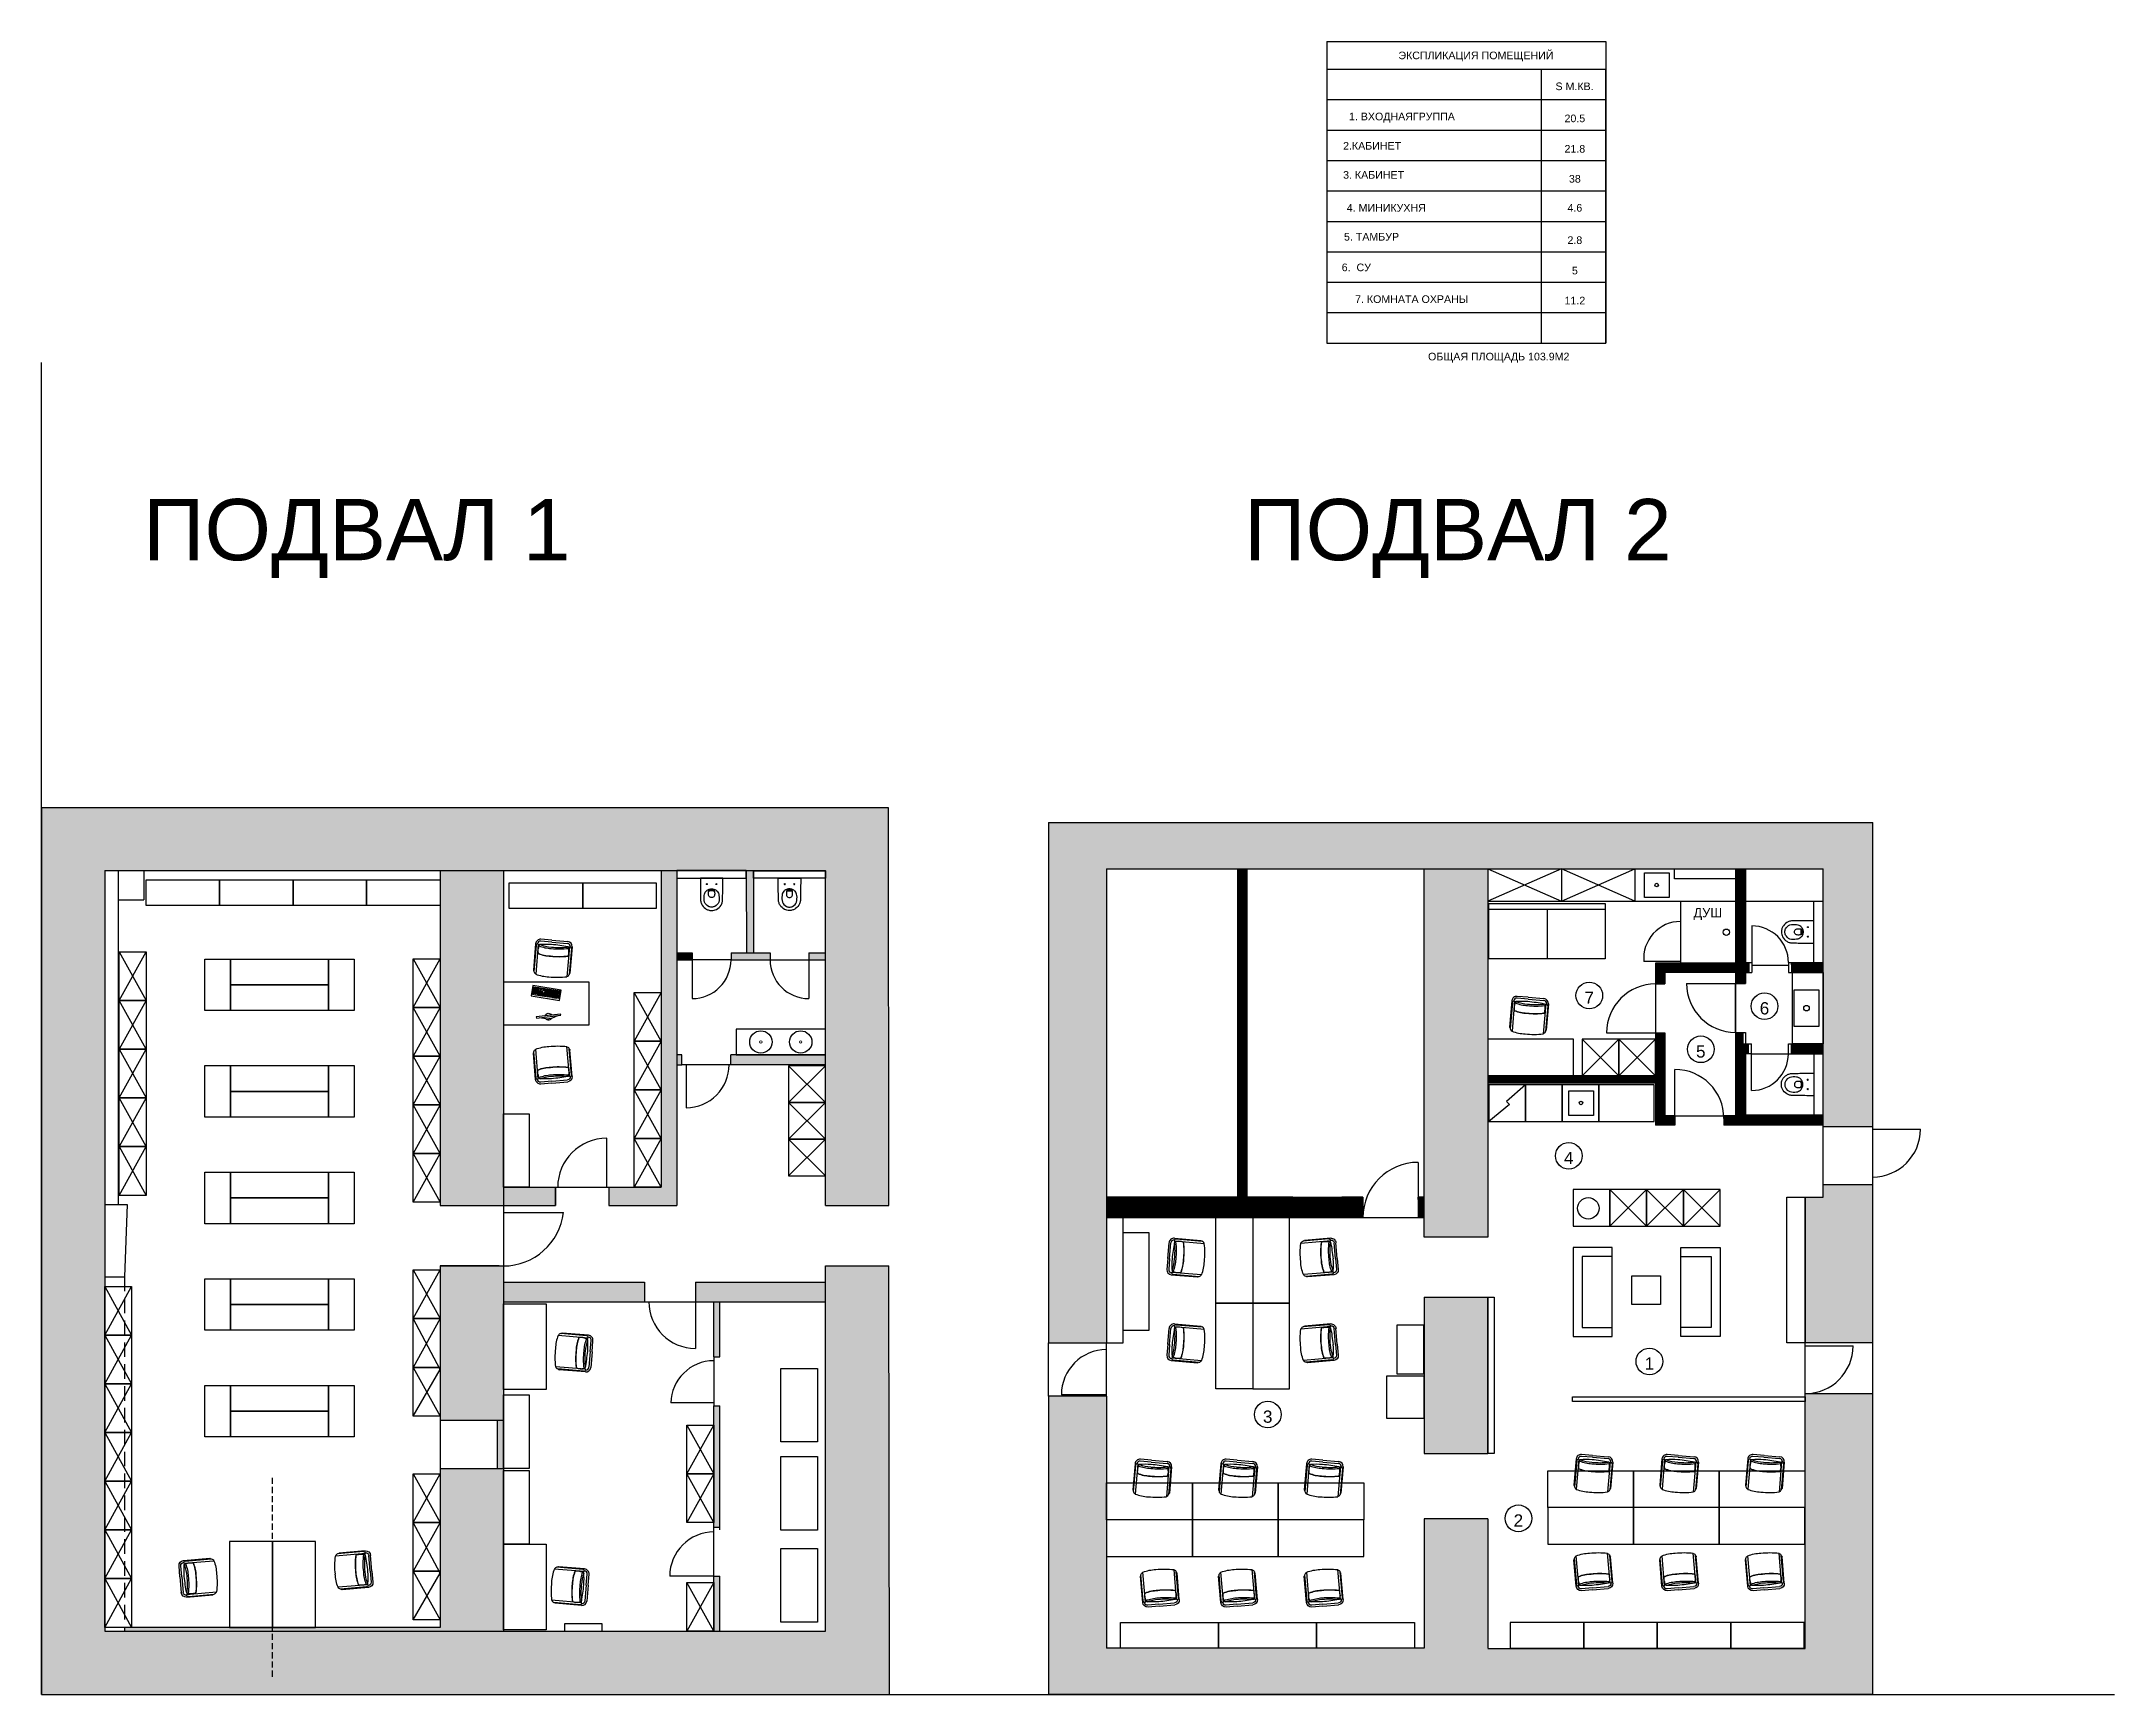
# Model space of a CAD drawing. Header units: millimetres. Extents: x 0 to 131115, y -1316 to 27250.
# Drawn here: x 0 to 33847, y 0 to 26991 of the extents above; entities that cross this region are included whole.
import ezdxf
from ezdxf.enums import TextEntityAlignment as Align

# ---------------------------------------------------------------- set-up
doc = ezdxf.new("R2010")
doc.units = ezdxf.units.MM
doc.header["$MEASUREMENT"] = 0
doc.linetypes.add('HIDDENX2', pattern=[0.75, 0.5, -0.25])
doc.linetypes.add('NASCOSTA2', pattern=[4.7625, 3.175, -1.5875])
doc.layers.get('0').update_dxf_attribs({"linetype": 'CONTINUOUS'})
doc.layers.add('10 Мебель', color=7, linetype='CONTINUOUS', lineweight=5)
for name, color, linetype in [('meb', 7, 'CONTINUOUS'), ('RAMKA', 7, 'CONTINUOUS'), ('WQ', 8, 'CONTINUOUS')]:
    doc.layers.add(name, color=color, linetype=linetype)
doc.styles.add('style2', font='arial.ttf')
pattern_1 = [(45, (-622245.6099, 477756.026), (-0.8838834765, 0.8838834765), [])]

msp = doc.modelspace()

# ---------------------------------------------------------------- texts
at = {"color": 2, "style": 'style2'}
for s, p in [('ПОДВАЛ 1', (5147.8, 18520.4)), ('ПОДВАЛ 2', (23126.2, 18520.4))]:
    msp.add_text(s, height=1000, dxfattribs=at).set_placement(p, align=Align.CENTER)
at = {"color": 7, "style": 'style2'}
for s, height, p in [('ДУШ', 150, (27205.8, 12691.2)), ('7', 200, (25271.2, 11278.6)), ('6', 200, (28132.2, 11104.8)), ('5', 200, (27092.2, 10400.4)), ('4', 200, (24935.5, 8660.8)), ('1', 200, (26252.2, 5303.9)), ('3', 200, (20021.2, 4437.6)), ('2', 200, (24113.8, 2742.2))]:
    msp.add_text(s, height=height, dxfattribs=at).set_placement(p, align=Align.CENTER)
at = {"layer": 'RAMKA', "lineweight": -3, "style": 'style2'}
for s, height, p in [('ЭКСПЛИКАЦИЯ ПОМЕЩЕНИЙ', 124.276, (23421.1, 26700.5, 0.1)), ('S М.КВ.', 124.28, (25031.3, 26196, 0.1)), ('1. ВХОДНАЯГРУППА', 124.276, (22212.6, 25703.2, 0.1)), ('20.5', 124.28, (25036.1, 25672.3, 0.1)), (' 2.КАБИНЕТ', 124.28, (21701.5, 25224.2, 0.1)), ('21.8', 124.28, (25036.1, 25175.3, 0.1)), ('3. КАБИНЕТ', 124.28, (21750.1, 24749.9, 0.1)), ('38', 124.28, (25036.1, 24686.3, 0.1)), ('4. МИНИКУХНЯ', 124.276, (21957.2, 24212.2, 0.1)), ('4.6', 124.28, (25036.1, 24212.2, 0.1)), ('5. ТАМБУР', 124.28, (21716.4, 23739.5, 0.1)), ('2.8', 124.28, (25036.1, 23684.3, 0.1)), ('6.  СУ', 124.28, (21468.1, 23239.7, 0.1)), ('5', 124.3, (25036.1, 23187.3, 0.1)), ('7. КОМНАТА ОХРАНЫ', 124.276, (22371.3, 22721.2, 0.1)), ('11.2', 124.28, (25036.1, 22698.3, 0.1)), ('ОБЩАЯ ПЛОЩАДЬ 103.9M2', 124.276, (23793.4, 21783.6, 0.1))]:
    msp.add_text(s, height=height, dxfattribs=at).set_placement(p, align=Align.CENTER)

# ---------------------------------------------------------------- blocks, each defined once
blk = doc.blocks.new('820956D')
at = {"color": 7}
for points in [[(-66, -100), (-90, -100)], [(-78, -88), (-78, -112)], [(89, -100), (65, -100)], [(77, -88), (77, -112)]]:
    blk.add_lwpolyline(points, dxfattribs=at)
for points, knots in [([(0, -530), (18, -530), (36, -527), (54, -522), (70, -517), (86, -509), (100, -499), (129, -480), (152, -452), (165, -420), (172, -404), (177, -386), (179, -368), (180, -359), (180, -350), (180, -341), (180, -332), (180, -322), (180, -313), (181, -276), (182, -238), (182, -201), (182, -164), (183, -126), (183, -89), (183, -60), (183, -32), (183, -3), (183, -1), (182, 0), (180, 0), (180, 0), (-180, 0), (-180, 0), (-182, 0), (-183, -1), (-183, -3), (-183, -40), (-183, -78), (-183, -115), (-182, -152), (-182, -190), (-182, -227), (-181, -265), (-181, -302), (-180, -340), (-180, -349), (-180, -358), (-179, -367), (-178, -377), (-177, -385), (-174, -394), (-170, -411), (-163, -428), (-154, -443), (-137, -472), (-110, -496), (-79, -512), (-55, -524), (-28, -530), (0, -530)], [0, 0, 0, 0, 1, 1, 1, 2, 2, 2, 3, 3, 3, 4, 4, 4, 5, 5, 5, 6, 6, 6, 7, 7, 7, 8, 8, 8, 9, 9, 9, 10, 10, 10, 11, 11, 11, 12, 12, 12, 13, 13, 13, 14, 14, 14, 15, 15, 15, 16, 16, 16, 17, 17, 17, 18, 18, 18, 19, 19, 19, 20, 20, 20, 20]), ([(0, -177), (18, -178), (35, -181), (51, -188), (66, -195), (80, -205), (91, -217), (108, -236), (118, -259), (121, -283), (123, -302), (124, -320), (123, -339), (123, -357), (122, -375), (116, -392), (105, -424), (81, -450), (51, -463), (35, -471), (18, -474), (0, -474), (-18, -474), (-35, -471), (-51, -463), (-81, -450), (-105, -424), (-116, -392), (-122, -375), (-123, -357), (-123, -339), (-124, -320), (-123, -302), (-121, -283), (-120, -271), (-117, -259), (-111, -247), (-106, -236), (-100, -226), (-92, -217), (-80, -205), (-67, -195), (-51, -188), (-35, -181), (-18, -178), (0, -177), (0, -177), (0, -177), (0, -177)], [0, 0, 0, 0, 1, 1, 1, 2, 2, 2, 3, 3, 3, 4, 4, 4, 5, 5, 5, 6, 6, 6, 7, 7, 7, 8, 8, 8, 9, 9, 9, 10, 10, 10, 11, 11, 11, 12, 12, 12, 13, 13, 13, 14, 14, 14, 15, 15, 15, 16, 16, 16, 16]), ([(-70, -100), (-70, -104), (-74, -107), (-78, -107), (-82, -107), (-85, -104), (-85, -100), (-85, -96), (-82, -92), (-78, -92), (-74, -92), (-70, -96), (-70, -100)], [0, 0, 0, 0, 1, 1, 1, 2, 2, 2, 3, 3, 3, 4, 4, 4, 4]), ([(0, -192), (15, -192), (33, -191), (43, -204), (48, -211), (49, -219), (50, -227), (51, -237), (51, -246), (51, -255), (50, -271), (48, -287), (38, -300), (34, -305), (29, -310), (23, -313), (16, -317), (8, -317), (0, -317), (-9, -317), (-17, -317), (-25, -312), (-32, -309), (-37, -303), (-41, -296), (-45, -289), (-48, -282), (-49, -274), (-51, -265), (-51, -256), (-51, -247), (-50, -239), (-50, -231), (-50, -223), (-49, -216), (-47, -208), (-42, -203), (-32, -191), (-14, -192), (0, -192)], [0, 0, 0, 0, 1, 1, 1, 2, 2, 2, 3, 3, 3, 4, 4, 4, 5, 5, 5, 6, 6, 6, 7, 7, 7, 8, 8, 8, 9, 9, 9, 10, 10, 10, 11, 11, 11, 12, 12, 12, 13, 13, 13, 13]), ([(-44, -222), (-43, -219), (-42, -216), (-39, -213), (-34, -209), (-27, -209), (-21, -209), (-14, -208), (-7, -208), (0, -208), (7, -208), (14, -208), (21, -209), (27, -209), (34, -209), (39, -213), (42, -216), (43, -219), (44, -222)], [0, 0, 0, 0, 1, 1, 1, 2, 2, 2, 3, 3, 3, 4, 4, 4, 5, 5, 5, 6, 6, 6, 6]), ([(85, -100), (85, -104), (82, -107), (77, -107), (73, -107), (70, -104), (70, -100), (70, -96), (73, -92), (77, -92), (82, -92), (85, -96), (85, -100)], [0, 0, 0, 0, 1, 1, 1, 2, 2, 2, 3, 3, 3, 4, 4, 4, 4])]:
    blk.add_open_spline(points, degree=3, knots=knots, dxfattribs=at)
blk = doc.blocks.new('szds')
at = {"layer": 'RAMKA'}
for p, q in [((0, -170), (0, 0)), ((0, 0), (470, 0)), ((470, -170), (0, -170)), ((295, -15), (15, -15)), ((15, -15), (15, -110)), ((15, -34), (295, -34)), ((15, -53), (295, -53)), ((15, -72), (267, -72)), ((15, -91), (295, -91)), ((295, -110), (15, -110)), ((15, -121), (15, -140)), ((15, -121), (34, -121)), ((15, -140), (34, -140)), ((34, -91), (34, -110)), ((34, -121), (34, -140)), ((39, -15), (39, -34)), ((39, -34), (39, -53)), ((43, -72), (43, -91)), ((49, -53), (49, -72)), ((126, -121), (51, -121)), ((51, -121), (51, -140)), ((126, -140), (51, -140)), ((52, -91), (52, -110)), ((58, -34), (58, -53)), ((62, -72), (62, -91)), ((64, -15), (64, -34)), ((68, -53), (68, -72)), ((70, -121), (70, -140)), ((71, -91), (71, -110)), ((77, -34), (77, -53)), ((80, -72), (80, -91)), ((86, -53), (86, -72)), ((88, -15), (88, -34)), ((88, -121), (88, -140)), ((90, -91), (90, -110)), ((95, -34), (95, -53)), ((99, -72), (99, -91)), ((105, -53), (105, -72)), ((107, -121), (107, -140)), ((108, -91), (108, -110)), ((114, -34), (114, -53)), ((118, -72), (118, -91)), ((124, -53), (124, -72)), ((126, -121), (126, -140)), ((127, -91), (127, -110)), ((133, -34), (133, -53)), ((136, -72), (136, -91)), ((210, -121), (136, -121)), ((136, -121), (136, -140)), ((210, -140), (136, -140)), ((142, -53), (142, -72)), ((146, -91), (146, -110)), ((151, -34), (151, -53)), ((154, -121), (154, -140)), ((155, -72), (155, -91)), ((161, -53), (161, -72)), ((164, -91), (164, -110)), ((170, -34), (170, -53)), ((173, -121), (173, -140)), ((174, -72), (174, -91)), ((180, -53), (180, -72)), ((183, -91), (183, -110)), ((189, -34), (189, -53)), ((192, -72), (192, -91)), ((192, -121), (192, -140)), ((198, -53), (198, -72)), ((200, -15), (200, -34)), ((202, -91), (202, -110)), ((207, -34), (207, -53)), ((210, -121), (210, -140)), ((211, -72), (211, -91)), ((217, -53), (217, -72)), ((220, -91), (220, -110)), ((295, -121), (220, -121)), ((220, -121), (220, -140)), ((295, -140), (220, -140)), ((224, -15), (224, -34)), ((226, -34), (226, -53)), ((230, -72), (230, -91)), ((236, -53), (236, -72)), ((239, -91), (239, -110)), ((239, -121), (239, -140)), ((245, -34), (245, -53)), ((247, -15), (247, -34)), ((248, -72), (248, -91)), ((254, -53), (254, -72)), ((258, -91), (258, -110)), ((258, -121), (258, -140)), ((267, -72), (267, -91)), ((271, -15), (271, -34)), ((276, -34), (276, -53)), ((276, -91), (276, -110)), ((276, -121), (276, -140)), ((295, -15), (295, -110)), ((295, -121), (295, -140)), ((305, -15), (305, -34)), ((365, -15), (305, -15)), ((305, -34), (365, -34)), ((305, -72), (305, -110)), ((305, -72), (365, -72)), ((305, -91), (365, -91)), ((365, -110), (305, -110)), ((365, -121), (305, -121)), ((305, -121), (305, -140)), ((365, -140), (305, -140)), ((325, -15), (325, -53)), ((325, -53), (345, -53)), ((325, -72), (325, -110)), ((325, -121), (325, -140)), ((345, -15), (345, -53)), ((345, -72), (345, -110)), ((345, -121), (345, -140)), ((365, -15), (365, -34)), ((365, -72), (365, -110)), ((365, -121), (365, -140)), ((455, -15), (375, -15)), ((375, -15), (375, -110)), ((375, -34), (435, -34)), ((375, -53), (455, -53)), ((375, -72), (435, -72)), ((375, -91), (455, -91)), ((455, -110), (375, -110)), ((375, -121), (375, -140)), ((455, -121), (375, -121)), ((455, -140), (375, -140)), ((395, -34), (395, -110)), ((415, -15), (415, -110)), ((435, -15), (435, -110)), ((455, -15), (455, -110)), ((455, -121), (455, -140)), ((470, 0), (470, -170)), ((-56, -407), (-51, -388)), ((329, -515), (-56, -407)), ((-51, -388), (335, -496)), ((80, -476), (-8, -420)), ((177, -503), (80, -476)), ((177, -503), (281, -501)), ((335, -496), (329, -515))]:
    blk.add_line(p, q, dxfattribs=at)
for start, end in [(197.0295, 311.6332), (5.4403, 143.2224)]:
    blk.add_arc((137, -461), 55.5, start, end, dxfattribs=at)
blk = doc.blocks.new('A$C58342379')
at = {"layer": 'meb', "ltscale": 100}
for p, q in [((665, 234), (506, 700)), ((139, 54), (0, 462)), ((139, 85), (3, 488)), ((180, 69), (22, 536)), ((687, 271), (551, 674)), ((707, 247), (568, 655)), ((476, 116), (231, 33)), ((485, 87), (241, 4)), ((476, 116), (647, 174)), ((485, 87), (656, 145))]:
    blk.add_line(p, q, dxfattribs=at)
for centre, radius, start, end in [((535, 30), 671, 92.4695, 111.2014), ((510, 651), 46.4, 29.3954, 93.7719), ((23, 464), 23, 138.8144, 182.5959), ((49, 494), 46.4, 123.7281, 188.1046), ((650, -520), 1228, 106.928, 120.768), ((623, -231), 608, 92.0716, 111.4464), ((628, -242), 616, 91.8374, 111.4277), ((549, 642), 23, 34.9041, 78.6856), ((594, 364), 15, 38.7428, 58.9759), ((426, 257), 216, 359.9045, 32.8913), ((432, 241), 217, 0.9958, 27.5141), ((166, 94), 28.3, 196.814, 298.1344), ((215, 80), 80.5, 198.75, 288.75), ((735, -771), 1152, 106.7803, 121.102), ((355, 232), 216, 184.6087, 217.5955), ((157, 216), 15, 158.5241, 178.7572), ((734, -768), 1152, 106.7803, 120.8497), ((360, 217), 217, 189.9859, 216.5042), ((215, 80), 50.3, 198.75, 288.75), ((196, 95), 13.3, 154.7884, 318.0032), ((794, -924), 1193, 107.1616, 120.7464), ((-432, 2918), 2905, 282.5725, 287.9382), ((896, -1152), 1418, 108.3668, 119.1335), ((667, -373), 630, 92.2139, 110.9209), ((685, -480), 713, 94.0939, 109.2762), ((-42, 1549), 1483, 289.8902, 297.4012), ((636, 245), 13.3, 259.4968, 62.7116), ((630, 221), 50.3, 288.75, 18.75), ((630, 221), 80.5, 288.75, 18.75), ((661, 261), 28.3, 279.3656, 20.686)]:
    blk.add_arc(centre, radius, start, end, dxfattribs=at)

# ---------------------------------------------------------------- hatches: boundary and pattern name
h = msp.add_hatch(color=253)
h.dxf.hatch_style = 1
h.paths.add_polyline_path([(13824.5, 14484.1), (0, 14484.1), (0, 0.1), (13838, 0.1), (13831.5, 6997.1), (12802, 6997.1), (12802, 1032.1), (1032, 1032.1), (1032, 13452.1), (12802, 13452.1), (12802, 13331.7), (12802, 7982.1), (13830.6, 7982.1)])
h = msp.add_hatch()
h.set_pattern_fill('ANSI31', color=253, scale=10)
h.set_pattern_definition([(45, (16923.6152, 11869.3331), (-0.88388348, 0.88388348), [])])
h.paths.add_polyline_path([(17390.5, 13484.1), (29088.4, 13484.1), (29088.4, 9268.1), (29898.5, 9268.1), (29898.5, 14239.1), (16440.5, 14239.1), (16440.5, 5741.1), (17390.5, 5741.1)])
h.paths.add_polyline_path([(29898.5, 8330.1), (29088.5, 8330.1), (29088.5, 8120.1), (28798.5, 8120.1), (28798.5, 5742.1), (29898.5, 5742.1)], flags=17)
h.paths.add_polyline_path([(29898.5, 4913.1), (28798.5, 4913.1), (28798.5, 754.1), (23616.5, 754.1), (23616.5, 2868.1), (22576.5, 2868.1), (22576.5, 755.1), (21232.5, 755.1), (20819.6, 755.1), (19219.6, 755.1), (17619.6, 755.1), (17390.5, 755.1), (17390.5, 4873.1), (16440.5, 4873.1), (16440.5, 0.1), (29898.5, 0.1)])
h.paths.add_polyline_path([(23616.5, 6486.1), (22576.5, 6486.1), (22576.5, 3936.1), (23616.5, 3936.1)])
h.paths.add_polyline_path([(23616.5, 13484.1), (22576.5, 13484.1), (22576.5, 7470.1), (23616.5, 7470.1)], flags=17)
h = msp.add_hatch(color=253)
h.dxf.hatch_style = 1
h.paths.add_polyline_path([(7542, 13452.1), (6507, 13452.1), (6507, 7982.1), (7542, 7982.1)])
h.paths.add_polyline_path([(7542, 6997.1), (6507, 6997.1), (6507, 4482.1), (7472, 4482.1), (7542, 4482.1)])
h.paths.add_polyline_path([(7542, 3692.1), (7077, 3692.1), (6507, 3692.1), (6507, 1097.1), (1357, 1097.1), (1357, 1032.1), (7542, 1032.1)])
h = msp.add_hatch(color=253)
h.dxf.hatch_style = 1
h.paths.add_polyline_path([(10373.7, 13452.1), (10117, 13452.1), (10117, 9087.1), (10117, 8282.1), (9262, 8282.1), (9262, 7982.1), (10373.7, 7982.1), (10373.7, 9087.1)])
h.paths.add_polyline_path([(8392, 8282.1), (7542, 8282.1), (7542, 7982.1), (8392, 7982.1)])
h.paths.add_polyline_path([(11623.4, 13331.7), (11623.4, 13331.7), (11623.4, 13451.7), (11623.4, 13452.1), (11508.4, 13452.1), (11508.4, 13331.8), (11508.7, 12112.1), (11623.7, 12112.1)])
h.paths.add_polyline_path([(12802, 12112.1), (12530.3, 12112.1), (12530.3, 11996.9), (12802, 11997.1)])
h.paths.add_polyline_path([(11895.3, 11997.1), (11895.3, 12112.1), (11268.7, 12112.1), (11268.8, 11997.1)])
h.paths.add_polyline_path([(11253.7, 10267.1), (11253.7, 10267.2), (11248.7, 10267.2), (11159.2, 10267.2), (11159.2, 10267.1)])
h = msp.add_hatch()
h.set_pattern_fill('ANSI31', color=253, scale=10)
h.set_pattern_definition(pattern_1)
h.paths.add_polyline_path([(19685.3, 13484.1), (19535.3, 13484.1), (19535.3, 8120.1), (19685.3, 8120.1)])
h = msp.add_hatch()
h.set_pattern_fill('ANSI31', color=253, scale=10)
h.set_pattern_definition(pattern_1)
h.paths.add_polyline_path([(27780.4, 13484.1), (27660.4, 13484.1), (27660.4, 11789.9), (27660.4, 11610), (27780.4, 11610)])
h.paths.add_polyline_path([(27873.9, 11855.9), (27873.9, 11909.9), (27780.4, 11909.9), (27780.4, 11789.9), (27873.9, 11789.9)])
h.paths.add_polyline_path([(29088.4, 11909.9), (28573.9, 11909.9), (28573.9, 11789.9), (29088.4, 11789.9)])
h.paths.add_polyline_path([(27660.4, 11939.9), (26354.6, 11939.9), (26354.6, 11603.4), (26474.6, 11603.4), (26474.6, 11819.9), (27660.4, 11819.9)])
h.paths.add_polyline_path([(26474.6, 10803.4), (26354.6, 10803.4), (26354.6, 9298.6), (26669.7, 9298.7), (26669.7, 9418.7), (26474.6, 9418.6)])
h.paths.add_polyline_path([(29088.4, 9418.7), (27780.4, 9418.7), (27780.4, 10810), (27660.4, 10810), (27660.4, 10622.8), (27660.4, 9418.7), (27469.7, 9418.7), (27469.7, 9298.7), (29088.4, 9298.7)])
h.paths.add_polyline_path([(27321.3, 11872.5), (27269.5, 11881.2), (27226.1, 11880.1), (27115.2, 11872.5)], flags=16)
h = msp.add_hatch()
h.set_pattern_fill('ANSI31', color=253, scale=10)
h.set_pattern_definition(pattern_1)
h.paths.add_polyline_path([(27820.4, 13484.1), (27780.4, 13484.1), (27780.4, 11909.9), (27873.9, 11909.9), (27873.9, 11949.9), (27820.4, 11949.9)])
h.paths.add_polyline_path([(28573.9, 11949.9), (28573.9, 11909.9), (29088.4, 11909.9), (29088.4, 11949.9)])
h = msp.add_hatch(color=254)
h.dxf.hatch_style = 1
h.paths.add_polyline_path([(10373.7, 12112.1), (10373.7, 11997.1), (10623.7, 11997.1), (10623.7, 12112.1)])
h = msp.add_hatch()
h.set_pattern_fill('ANSI31', color=253, scale=10)
h.set_pattern_definition(pattern_1)
h.paths.add_polyline_path([(27660.4, 11819.9), (26474.6, 11819.9), (26474.6, 11603.4), (26504.6, 11603.4), (26504.6, 11789.9), (27660.4, 11789.9)])
h = msp.add_hatch()
h.set_pattern_fill('ANSI31', color=253, scale=10)
h.set_pattern_definition(pattern_1)
h.paths.add_polyline_path([(27820.4, 11789.9), (27780.4, 11789.9), (27780.4, 11610), (27820.4, 11610)])
h = msp.add_hatch()
h.set_pattern_fill('ANSI31', color=253, scale=10)
h.set_pattern_definition(pattern_1)
h.paths.add_polyline_path([(26504.6, 10803.4), (26474.6, 10803.4), (26474.6, 9418.6), (26669.7, 9418.7), (26669.7, 9448.6), (26504.6, 9448.6)])
h = msp.add_hatch()
h.set_pattern_fill('ANSI31', color=253, scale=10)
h.set_pattern_definition(pattern_1)
h.paths.add_polyline_path([(29088.4, 10502.8), (29088.4, 10622.8), (28571.8, 10622.8), (28571.8, 10502.8)])
h.paths.add_polyline_path([(27871.8, 10622.8), (27780.4, 10622.8), (27780.4, 10502.8), (27871.8, 10502.8)])
h = msp.add_hatch()
h.set_pattern_fill('ANSI31', color=253, scale=10)
h.set_pattern_definition(pattern_1)
h.paths.add_polyline_path([(28571.8, 10502.8), (28571.8, 10462.8), (29088.4, 10462.8), (29088.4, 10502.8)])
h.paths.add_polyline_path([(27871.8, 10462.8), (27871.8, 10502.8), (27780.4, 10502.8), (27780.4, 10462.8)])
h = msp.add_hatch(color=253)
h.dxf.hatch_style = 1
h.paths.add_polyline_path([(12802, 10442.1), (11253.7, 10442.1), (11253.7, 10282.1), (12802, 10282.1)])
h.paths.add_polyline_path([(10453.7, 10442.1), (10373.7, 10442.1), (10373.7, 10282.1), (10453.7, 10282.1)])
h = msp.add_hatch()
h.set_pattern_fill('ANSI31', color=253, scale=10)
h.set_pattern_definition(pattern_1)
h.paths.add_polyline_path([(27820.4, 10462.8), (27780.4, 10462.8), (27780.4, 9418.7), (29088.4, 9418.7), (29088.4, 9458.7), (27820.4, 9458.7)])
h = msp.add_hatch()
h.set_pattern_fill('ANSI31', color=253, scale=10)
h.set_pattern_definition(pattern_1)
h.paths.add_polyline_path([(26354.6, 10101.2), (23616.5, 10101.2), (23616.5, 9981.2), (26354.6, 9981.2)])
h = msp.add_hatch()
h.set_pattern_fill('ANSI31', color=253, scale=10)
h.set_pattern_definition(pattern_1)
h.paths.add_polyline_path([(27469.7, 9448.7), (27469.7, 9418.7), (27660.4, 9418.7), (27660.4, 9448.7)])
h = msp.add_hatch()
h.set_pattern_fill('ANSI31', color=253, scale=10)
h.set_pattern_definition(pattern_1)
h.paths.add_polyline_path([(21576.5, 8120.1), (21232.5, 8120.1), (20432.5, 8120.1), (17390.5, 8120.1), (17390.5, 7789.1), (20432.5, 7789.1), (21232.5, 7789.1), (21576.5, 7789.1)])
h.paths.add_polyline_path([(22576.5, 8120.1), (22476.5, 8120.1), (22476.5, 7789.1), (22576.5, 7789.1)])
h = msp.add_hatch(color=253)
h.dxf.hatch_style = 1
h.paths.add_polyline_path([(9847, 6412.1), (9847, 6732.1), (7542, 6732.1), (7542, 6412.1)])
h.paths.add_polyline_path([(12802, 6412.1), (12802, 6732.1), (10677, 6732.1), (10677, 6412.1)])
h = msp.add_hatch(color=254)
h.dxf.hatch_style = 1
h.paths.add_polyline_path([(11077, 6412.1), (10977, 6412.1), (10977, 5512.1), (11077, 5512.1)])
h.paths.add_polyline_path([(10977, 2732.1), (11077, 2732.1), (11077, 4722.1), (10977, 4722.1)])
h.paths.add_polyline_path([(11077, 1932.1), (10977, 1932.1), (10977, 1032.1), (11077, 1032.1)])
h = msp.add_hatch(color=253)
h.dxf.hatch_style = 1
h.paths.add_polyline_path([(7542, 4482.1), (7472, 4482.1), (7442, 4482.1), (7442, 3692.1), (7472, 3692.1), (7542, 3692.1)])

# ---------------------------------------------------------------- linework, layer by layer
at = {"color": 4}
for q in [(0, 21747.7), (33847.4, 0)]:
    msp.add_line((0, 0), q, dxfattribs=at)
at = {"color": 5}
for p, q in [((0, 14484.1), (0, 0.1)), ((0, 14484.1), (13824.5, 14484.1)), ((13824.5, 14484.1), (13830.6, 7982.1)), ((16440.5, 14239.1), (16440.5, 5741.1)), ((16440.5, 14239.1), (29898.5, 14239.1)), ((29898.5, 9268.1), (29898.5, 14239.1)), ((1032, 13452.1), (1032, 1032.1)), ((1032, 13452.1), (12802, 13452.1)), ((6507, 13452.1), (6507, 7982.1)), ((7542, 13452.1), (7542, 7982.1)), ((10117, 13452.1), (10117, 9087.1)), ((10373.7, 13452.1), (10373.7, 9087.1)), ((11508.4, 13451.8), (11508.7, 12112.1)), ((11623.4, 13451.8), (11623.7, 12112.1)), ((12802, 7982.1), (12802, 13452.1)), ((17390.5, 13484.1), (17390.5, 5741.1)), ((17390.5, 13484.1), (29088.4, 13484.1)), ((23616.5, 13484.1), (23616.5, 7470.1)), ((26665.5, 13317.3), (26665.5, 13484.1)), ((26665.5, 13484.1), (28066.7, 13484.1)), ((27660.4, 13317.3), (26665.5, 13317.3)), ((27660.4, 13484.1), (27660.4, 11789.9)), ((27780.4, 13484.1), (27780.4, 11610)), ((27820.4, 13484.1), (27820.4, 11949.9)), ((29088.4, 9268.1), (29088.4, 13484.1)), ((27923.9, 12549.9, 0), (27923.9, 11789.9)), ((10373.7, 12112.1), (10623.7, 12112.1)), ((10373.7, 11997.1), (10623.7, 11997.1)), ((10623.7, 12112.1), (10623.7, 11996.9)), ((10623.7, 11996.9), (10623.7, 11362.1)), ((11258.7, 12112.1), (11258.7, 11997.1)), ((11258.7, 12112.1), (11895.3, 12112.1)), ((11258.7, 11997.1), (11895.3, 11997.1)), ((11623.8, 11997.1), (11623.8, 11997)), ((11895.3, 12112.1), (11895.3, 11997.1)), ((12530.3, 12112.1), (12530.3, 11997.1)), ((12530.3, 12112.1), (12798.7, 12112.1)), ((12530.3, 11997.1), (12798.8, 11997.1)), ((12530.3, 11996.9), (12530.3, 11362.1)), ((26760.4, 11966), (26163, 11966)), ((27660.4, 11939.9), (26354.6, 11939.9)), ((26354.6, 11939.9), (26354.6, 11603.4)), ((27780.4, 11909.9), (27872.1, 11909.9)), ((27780.4, 11909.9), (27872.1, 11909.9)), ((27820.4, 11949.9), (27923.9, 11949.9)), ((27873.9, 11949.9, 0), (27873.9, 11857.7, 0)), ((27873.9, 11909.9, 0), (27873.9, 11878.9, 0)), ((27873.9, 11855.9, 0), (27873.9, 11789.9)), ((28523.9, 11949.9), (29089.9, 11949.9)), ((28523.9, 11949.9, 0), (28523.9, 11789.9)), ((28573.9, 11949.9, 0), (28573.9, 11789.9)), ((28573.9, 11909.9, 0), (29089.9, 11909.9)), ((26354.6, 11603.4), (26504.6, 11603.4)), ((27660.4, 11819.9), (26474.6, 11819.9)), ((26474.6, 11819.9), (26474.6, 11603.4)), ((27660.4, 11789.9), (26504.6, 11789.9)), ((26504.6, 11789.9), (26504.6, 11603.4)), ((26860.4, 11610), (27820.4, 11610)), ((27660.4, 11789.9), (27660.4, 10622.8)), ((27660.4, 11610), (27820.4, 11610)), ((27780.4, 11789.9), (27923.9, 11789.9)), ((27820.4, 11789.9), (27820.4, 11610)), ((28523.9, 11789.9), (29089.9, 11789.9)), ((25554.6, 10803.4), (26504.6, 10803.4)), ((26354.6, 10803.4), (26354.6, 9298.6)), ((26474.6, 10803.4), (26474.6, 9418.6)), ((26504.6, 10803.4), (26504.6, 9448.6)), ((27660.4, 10810), (27820.4, 10810)), ((27660.4, 10622.8), (27660.4, 9418.7)), ((27780.4, 10810), (27780.4, 9418.7)), ((27780.4, 10622.8), (27921.8, 10622.8)), ((27780.4, 10502.8), (27871.8, 10502.8)), ((27820.4, 10810), (27820.4, 10622.8)), ((27871.8, 10462.8, 0), (27871.8, 10622.8)), ((27921.8, 9862.8, 0), (27921.8, 10622.8)), ((28521.8, 10622.8), (29087.8, 10622.8)), ((28521.8, 10462.8, 0), (28521.8, 10622.8)), ((28571.8, 10462.8, 0), (28571.8, 10622.8)), ((28571.8, 10462.8, 0), (28571.8, 10540.3, 0)), ((28571.8, 10502.8), (29087.8, 10502.8)), ((10453.7, 10442.1), (10373.7, 10442.1)), ((10374.2, 10282.1), (10453.7, 10282.1)), ((10453.7, 10282.1), (10453.7, 10442.1)), ((10527.4, 10282.1), (10527.4, 9582.1)), ((11253.7, 10282.1), (11253.7, 10442.1)), ((12802, 10442.1), (11253.7, 10442.1)), ((12802, 10282.1), (11253.7, 10282.1)), ((26669.7, 9298.7), (26669.7, 10206.5)), ((27921.8, 10462.8, 0), (27780.4, 10462.8)), ((27820.4, 10462.8), (27820.4, 9458.7)), ((28521.8, 10462.8, 0), (29088.4, 10462.8)), ((26354.6, 10101.2), (23616.5, 10101.2)), ((26354.6, 9981.2), (23616.5, 9981.2)), ((26669.7, 9298.7), (26354.6, 9298.6)), ((26669.7, 9418.7), (26474.6, 9418.6)), ((26669.7, 9448.6), (26504.6, 9448.6)), ((26669.7, 9448.6), (26669.7, 9298.7)), ((27469.7, 9458.7), (27469.7, 9298.7)), ((27660.4, 9448.7), (27469.7, 9448.7)), ((27660.4, 9448.7), (27469.7, 9448.7)), ((27660.4, 9418.7), (27469.7, 9418.7)), ((29088.5, 9298.7), (27469.7, 9298.7)), ((29088.5, 9418.7), (27780.4, 9418.7)), ((29087.9, 9458.7), (27820.4, 9458.7)), ((29087.8, 9458.7), (27820.4, 9458.7)), ((29898.5, 9268.1), (29088.4, 9268.1)), ((29898.5, 9229.4), (30678.6, 9229.4)), ((9228.5, 8282.1), (9228.5, 9081.9)), ((10117, 9087.1), (10117, 8282.1)), ((10373.7, 9087.1), (10373.7, 7982.1)), ((22476.5, 8689.1), (22476.5, 7789.1)), ((7542, 8282.1), (8392, 8282.1)), ((8392, 8282.1), (8392, 7982.1)), ((9262, 8282.1), (9262, 7982.1)), ((9262, 8282.1), (10117, 8282.1)), ((29088.5, 8120.1), (29088.5, 8330.1)), ((29088.5, 8330.1), (29898.5, 8330.1)), ((29898.5, 5742.1), (29898.5, 8330.1)), ((1032, 8002.1), (1402, 8002.1)), ((1402, 8002.1), (1357, 6822.1)), ((6507, 7982.1), (7542, 7982.1)), ((6507, 7982.1), (7542, 7982.1)), ((7450, 7982.1), (8392, 7982.1)), ((7542, 7982.1), (8392, 7982.1)), ((7542, 7871.3), (8520.8, 7871.3)), ((9262, 7982.1), (10373.7, 7982.1)), ((12802, 7982.1), (13837, 7982.1)), ((12802, 7982.1), (13837, 7982.1)), ((20432.5, 8120.1), (17390.5, 8120.1)), ((17390.5, 7789.1), (21576.5, 7789.1)), ((17390.5, 7789.1), (20432.5, 7789.1)), ((17660.5, 5741.1), (17660.5, 7789.1)), ((20432.5, 8120.1), (21232.5, 8120.1)), ((20432.5, 7789.1), (21232.5, 7789.1)), ((21576.5, 8120.1), (21232.5, 8120.1)), ((21576.5, 7789.1), (21232.5, 7789.1)), ((21576.5, 8120.1), (21576.5, 7789.1)), ((22576.5, 8120.1), (22476.5, 8120.1)), ((22476.5, 7789.1), (22576.5, 7789.1)), ((22576.5, 7789.1), (22476.5, 7789.1)), ((28798.5, 5742.1), (28798.5, 8120.1)), ((28798.5, 8120.1), (29088.5, 8120.1)), ((23616.5, 7470.1), (22576.5, 7470.1)), ((1032, 6822.1), (1357, 6822.1)), ((6507, 6997.1), (6507, 4482.1)), ((6507, 6997.1), (7542, 6997.1)), ((7472, 6997.1), (6507, 6997.1)), ((7542, 6997.1), (7542, 4482.1)), ((12802, 1032.1), (12802, 6997.1)), ((12802, 6997.1), (13837, 6997.1)), ((13831.5, 6997.1), (13838, 0.1)), ((7542, 6732.1), (9847, 6732.1)), ((9847, 6732.1), (9847, 6412.1)), ((10677, 6732.1), (10677, 6412.1)), ((10677, 6732.1), (12796.7, 6732.1)), ((22576.5, 6486.1), (22576.5, 3936.1)), ((22576.5, 6486.1), (23616.5, 6486.1)), ((23616.5, 6486.1), (23616.5, 3936.1)), ((7542, 6412.1), (9847, 6412.1)), ((10677, 6412.1), (12800.2, 6412.1)), ((10677, 6412.1), (10677, 5652.5)), ((10977, 5512.1), (10977, 6412.1)), ((11077, 5512.1), (11077, 6412.1)), ((10977, 5512.1), (11077, 5512.1)), ((16440.5, 5741.1), (17660.5, 5741.1)), ((29898.5, 5742.1), (28798.5, 5742.1)), ((28798.5, 5693.2), (29578.6, 5693.2)), ((10977, 4760.3), (10277.1, 4760.3)), ((16440.5, 4873.1), (16440.5, 0.1)), ((17390.5, 4873.1), (16440.5, 4873.1)), ((17390.5, 4894.1), (16651.9, 4894.1)), ((17390.5, 4873.1), (17390.5, 755.1)), ((28798.5, 754.1), (28798.5, 4913.1)), ((28798.5, 4913.1), (29898.5, 4913.1)), ((29898.5, 0.1), (29898.5, 4913.1)), ((6507, 4482.1), (7472, 4482.1)), ((7442, 4482.1), (7442, 3692.1)), ((7472, 4482.1), (7542, 4482.1)), ((7542, 4482.1), (7542, 3692.1)), ((10977, 2732.1), (10977, 4712.1)), ((10977, 4712.1), (11077, 4712.1)), ((11077, 2691.5), (11077, 4712.1)), ((22576.5, 3936.1), (23616.5, 3936.1)), ((6507, 3692.1), (6507, 1097.1)), ((6507, 3692.1), (7472, 3692.1)), ((7472, 3692.1), (7542, 3692.1)), ((7542, 3692.1), (7542, 1032.1)), ((10977, 2732.1), (11077, 2732.1)), ((23616.5, 2868.1), (22576.5, 2868.1)), ((22576.5, 2868.1), (22576.5, 755.1)), ((23616.5, 2868.1), (23616.5, 755.1)), ((10980.4, 1932.1), (10257.3, 1932.1)), ((10977, 1032.1), (10977, 1932.1)), ((10977, 1932.1), (11077, 1932.1)), ((11077, 1032.1), (11077, 1932.1)), ((6507, 1097.1), (1032, 1097.1)), ((1032, 1032.1), (12802, 1032.1)), ((22576.5, 755.1), (17390.5, 755.1)), ((22576.5, 755.1), (21232.5, 755.1)), ((23616.5, 754.1), (28798.5, 754.1)), ((0, 0.1), (13838, 0.1)), ((29898.5, 0.1), (16440.5, 0.1))]:
    msp.add_line(p, q, dxfattribs=at)
at = {"color": 7}
for p, q in [((1252, 13452.1), (1252, 8002.1)), ((1672, 13452.1), (1672, 12977.1)), ((23616.5, 13484.1), (24816.5, 12954.1)), ((24816.5, 13484.1), (23616.5, 12954.1)), ((24816.5, 13484.1), (24816.5, 12954.1)), ((24816.5, 12954.1), (26016.5, 13484.1)), ((26016.5, 12954.1), (24816.5, 13484.1)), ((26016.5, 13484.1), (26016.5, 12954.1)), ((1252, 12977.1), (1672, 12977.1)), ((23616.5, 12954.1), (27660.4, 12954.1)), ((26760.4, 12954.1), (26760.4, 11939.9)), ((27820.4, 12954.1), (29088.4, 12954.1)), ((24582.5, 12815.7), (24582.5, 12013.4)), ((1268.8, 12125.5), (1708.8, 11330.5)), ((1268.8, 11330.5), (1708.8, 12125.5)), ((6067, 12012.1), (6507, 11217.1)), ((6067, 11217.1), (6507, 12012.1)), ((27923.9, 11909.9), (28523.9, 11909.9, 0)), ((1708.8, 11330.5), (1268.8, 10535.5)), ((1708.8, 10535.5), (1268.8, 11330.5)), ((6507, 11217.1), (6067, 10422.1)), ((6507, 10422.1), (6067, 11217.1)), ((10117, 11462.1), (9677, 10667.1)), ((10117, 10667.1), (9677, 11462.1)), ((1268.8, 10535.5), (1708.8, 9740.5)), ((1268.8, 9740.5), (1708.8, 10535.5)), ((10117, 10667.1), (9677, 9872.1)), ((10117, 9872.1), (9677, 10667.1)), ((25754.6, 10101.2), (25154.6, 10701.2)), ((25154.6, 10101.2), (25754.6, 10701.2)), ((26354.6, 10701.2), (25754.6, 10101.2)), ((25754.6, 10701.2), (26354.6, 10101.2)), ((6067, 10422.1), (6507, 9627.1)), ((6067, 9627.1), (6507, 10422.1)), ((12199.2, 10267.1), (12799.2, 9667.1)), ((12199.2, 9667.1), (12799.2, 10267.1)), ((10117, 9872.1), (9677, 9077.1)), ((10117, 9077.1), (9677, 9872.1)), ((24229.6, 9957.1), (23919.5, 9680.8)), ((1708.8, 9740.5), (1268.8, 8945.5)), ((1708.8, 8945.5), (1268.8, 9740.5)), ((6507, 9627.1), (6067, 8832.1)), ((6507, 8832.1), (6067, 9627.1)), ((12799.2, 9667.1), (12199.2, 9067.1)), ((12799.2, 9067.1), (12199.2, 9667.1)), ((23968.9, 9631.4), (23629.6, 9357.1)), ((23919.5, 9680.8), (23968.9, 9631.4)), ((29898.5, 8330.1), (29898.5, 9268.1)), ((1268.8, 8945.5), (1708.8, 8150.5)), ((1268.8, 8150.5), (1708.8, 8945.5)), ((6067, 8832.1), (6507, 8037.1)), ((6067, 8037.1), (6507, 8832.1)), ((10117, 9077.1), (9677, 8282.1)), ((10117, 8282.1), (9677, 9077.1)), ((12199.2, 9067.1), (12799.2, 8467.1)), ((12199.2, 8467.1), (12799.2, 9067.1)), ((8392, 8282.1), (9262, 8282.1)), ((26207.5, 8245.4), (25607.5, 7645.4)), ((25607.5, 8245.4), (26207.5, 7645.4)), ((26807.5, 7645.4), (26207.5, 8245.4)), ((26207.5, 7645.4), (26807.5, 8245.4)), ((27407.5, 8245.4), (26807.5, 7645.4)), ((26807.5, 8245.4), (27407.5, 7645.4)), ((7542, 7982.1), (7542, 6997.1)), ((21576.5, 7789.1), (22476.5, 7789.1)), ((6067, 6932.1), (6507, 6137.1)), ((6067, 6137.1), (6507, 6932.1)), ((1032, 6662.1), (1472, 5867.1)), ((1032, 5867.1), (1472, 6662.1)), ((6507, 6137.1), (6067, 5342.1)), ((6507, 5309.2), (6067, 6137.1)), ((1032, 5867.1), (1472, 5072.1)), ((1032, 5072.1), (1472, 5867.1)), ((6067, 5342.1), (6507, 4547.1)), ((6067, 4547.1), (6507, 5309.2)), ((1032, 5072.1), (1472, 4277.1)), ((1032, 4277.1), (1472, 5072.1)), ((6507, 4482.1), (6507, 3692.1)), ((1032, 4277.1), (1472, 3482.1)), ((1032, 3482.1), (1472, 4277.1)), ((10537, 3603.5), (10977, 4398.5)), ((10537, 4398.5), (10977, 3603.5)), ((1032, 3482.1), (1472, 2687.1)), ((1032, 2687.1), (1472, 3482.1)), ((6067, 3604.7), (6507, 2809.7)), ((6067, 2809.7), (6507, 3604.7)), ((10977, 2808.5), (10537, 3603.5)), ((10977, 3603.5), (10537, 2808.5)), ((6507, 2809.7), (6067, 2014.7)), ((6507, 1981.8), (6067, 2809.7)), ((1032, 2687.1), (1472, 1892.1)), ((1032, 1892.1), (1472, 2687.1)), ((1032, 1892.1), (1472, 1097.1)), ((1032, 1097.1), (1472, 1892.1)), ((6067, 2014.7), (6507, 1219.7)), ((6067, 1219.7), (6507, 1981.8)), ((10977, 1032.1), (10537, 1827.1)), ((10977, 1827.1), (10537, 1032.1))]:
    msp.add_line(p, q, dxfattribs=at)
at = {"lineweight": -3}
for p, q in [((28939.9, 11949.9), (28939.9, 12954.1)), ((26354.6, 11603.4), (26354.6, 10803.4)), ((27660.4, 11610), (27660.4, 10810)), ((27660.4, 10810), (27660.4, 11610)), ((27921.8, 10462.8, 0), (28521.8, 10462.8, 0)), ((28937.8, 10462.8), (28937.8, 9458.7)), ((26669.7, 9448.6), (27468, 9448.7))]:
    msp.add_line(p, q, dxfattribs=at)
at = {"color": 7, "linetype": 'Continuous'}
for p, q in [((11258.7, 11997.1), (10623.7, 11997.1)), ((11895.3, 11997.1), (12530.3, 11997.1)), ((11248.7, 10282.3), (10453.7, 10282.1))]:
    msp.add_line(p, q, dxfattribs=at)
at = {"color": 5, "linetype": 'NASCOSTA2', "ltscale": 75}
msp.add_line((1357, 6822.1), (1357, 1032.1), dxfattribs=at)
at = {"color": 7, "ltscale": 2}
for p, q in [((9847, 6412.1), (10677, 6412.1)), ((10977, 5512.1), (10977, 4712.1)), ((10977, 1932.1), (10977, 2732.1)), ((11077, 2691.5), (11077, 2732.1))]:
    msp.add_line(p, q, dxfattribs=at)
at = {"color": 7, "linetype": 'HIDDENX2', "ltscale": 200}
msp.add_line((3771.7, 290.5, 0), (3771.7, 3557.4, 0), dxfattribs=at)
at = {"color": 7}
for points in [[(1707, 13302.1), (2907, 13302.1), (2907, 12882.1), (1707, 12882.1)], [(2907, 13302.1), (4107, 13302.1), (4107, 12882.1), (2907, 12882.1)], [(4107, 13302.1), (5307, 13302.1), (5307, 12882.1), (4107, 12882.1)], [(5307, 13302.1), (6507, 13302.1), (6507, 12882.1), (5307, 12882.1)], [(7637, 13252.1), (8837, 13252.1), (8837, 12832.1), (7637, 12832.1)], [(8837, 13252.1), (10037, 13252.1), (10037, 12832.1), (8837, 12832.1)], [(10373.7, 13331.8), (11508.4, 13331.8), (11508.4, 13451.8), (10373.7, 13451.8)], [(12802, 13331.7), (11623.4, 13331.7), (11623.4, 13451.7), (12802, 13451.7)], [(26173.5, 13418.6), (26576.2, 13418.6), (26576.2, 13015.8), (26173.5, 13015.8)], [(25532.5, 12913.4), (25532.5, 12013.4), (23632.5, 12013.4), (23632.5, 12913.4)], [(25532.5, 12913.4), (25532.5, 12815.7), (23632.5, 12815.7), (23632.5, 12913.4)], [(1268.8, 12125.5), (1708.8, 12125.5), (1708.8, 11330.5), (1268.8, 11330.5)], [(2667.9, 12008), (3087.9, 12008), (3087.9, 11168), (2667.9, 11168)], [(3087.9, 11588), (3087.9, 12008), (4687.9, 12008), (4687.9, 11588)], [(4687.9, 12008), (5107.9, 12008), (5107.9, 11168), (4687.9, 11168)], [(6067, 12012.1), (6507, 12012.1), (6507, 11217.1), (6067, 11217.1)], [(3087.9, 11168), (3087.9, 11588), (4687.9, 11588), (4687.9, 11168)], [(28588.4, 11789.9), (29087.8, 11789.9), (29087.8, 10622.8), (28588.4, 10622.8)], [(1268.8, 11330.5), (1708.8, 11330.5), (1708.8, 10535.5), (1268.8, 10535.5)], [(6067, 11217.1), (6507, 11217.1), (6507, 10422.1), (6067, 10422.1)], [(9677, 11462.1), (10117, 11462.1), (10117, 10667.1), (9677, 10667.1)], [(28617.8, 11506.4), (29017.8, 11506.4), (29017.8, 10906.4), (28617.8, 10906.4)], [(1268.8, 10535.5), (1708.8, 10535.5), (1708.8, 9740.5), (1268.8, 9740.5)], [(9677, 10667.1), (10117, 10667.1), (10117, 9872.1), (9677, 9872.1)], [(23616.5, 10101.2), (25016.5, 10101.2), (25016.5, 10701.2), (23616.5, 10701.2)], [(25154.6, 10101.2), (25754.6, 10101.2), (25754.6, 10701.2), (25154.6, 10701.2)], [(25154.6, 10101.2), (25754.6, 10101.2), (25754.6, 10701.2), (25154.6, 10701.2)], [(25754.6, 10101.2), (26354.6, 10101.2), (26354.6, 10701.2), (25754.6, 10701.2)], [(25754.6, 10101.2), (26354.6, 10101.2), (26354.6, 10701.2), (25754.6, 10701.2)], [(2667.9, 10268), (3087.9, 10268), (3087.9, 9428), (2667.9, 9428)], [(3087.9, 9848), (3087.9, 10268), (4687.9, 10268), (4687.9, 9848)], [(4687.9, 10268), (5107.9, 10268), (5107.9, 9428), (4687.9, 9428)], [(6067, 10422.1), (6507, 10422.1), (6507, 9627.1), (6067, 9627.1)], [(12799.2, 9667.1), (12799.2, 10267.1), (12199.2, 10267.1), (12199.2, 9667.1)], [(3087.9, 9428), (3087.9, 9848), (4687.9, 9848), (4687.9, 9428)], [(9677, 9872.1), (10117, 9872.1), (10117, 9077.1), (9677, 9077.1)], [(23629.6, 9357.1), (24229.6, 9357.1), (24229.6, 9957.1), (23629.6, 9957.1)], [(23629.6, 9357.1), (24229.6, 9357.1), (24229.6, 9957.1), (23629.6, 9957.1)], [(24229.6, 9357.1), (24829.6, 9357.1), (24829.6, 9957.1), (24229.6, 9957.1)], [(24229.6, 9357.1), (24829.6, 9357.1), (24829.6, 9957.1), (24229.6, 9957.1)], [(24829.6, 9357.1), (25429.6, 9357.1), (25429.6, 9957.1), (24829.6, 9957.1)], [(24829.6, 9357.1), (25429.6, 9357.1), (25429.6, 9957.1), (24829.6, 9957.1)], [(24937.6, 9859.3), (25340.4, 9859.3), (25340.4, 9456.6), (24937.6, 9456.6)], [(25429.6, 9357.1), (26329.6, 9357.1), (26329.6, 9957.1), (25429.6, 9957.1)], [(25429.6, 9357.1), (26329.6, 9357.1), (26329.6, 9957.1), (25429.6, 9957.1)], [(1268.8, 9740.5), (1708.8, 9740.5), (1708.8, 8945.5), (1268.8, 8945.5)], [(6067, 9627.1), (6507, 9627.1), (6507, 8832.1), (6067, 8832.1)], [(7542, 8282.1), (7542, 9482.1), (7962, 9482.1), (7962, 8282.1)], [(12799.2, 9067.1), (12799.2, 9667.1), (12199.2, 9667.1), (12199.2, 9067.1)], [(1268.8, 8945.5), (1708.8, 8945.5), (1708.8, 8150.5), (1268.8, 8150.5)], [(6067, 8832.1), (6507, 8832.1), (6507, 8037.1), (6067, 8037.1)], [(9677, 9077.1), (10117, 9077.1), (10117, 8282.1), (9677, 8282.1)], [(12799.2, 8467.1), (12799.2, 9067.1), (12199.2, 9067.1), (12199.2, 8467.1)], [(2667.9, 8528), (3087.9, 8528), (3087.9, 7688), (2667.9, 7688)], [(3087.9, 8108), (3087.9, 8528), (4687.9, 8528), (4687.9, 8108)], [(4687.9, 8528), (5107.9, 8528), (5107.9, 7688), (4687.9, 7688)], [(25007.5, 7645.4), (25607.5, 7645.4), (25607.5, 8245.4), (25007.5, 8245.4)], [(25007.5, 7645.4), (25607.5, 7645.4), (25607.5, 8245.4), (25007.5, 8245.4)], [(25607.5, 7645.4), (26207.5, 7645.4), (26207.5, 8245.4), (25607.5, 8245.4)], [(25607.5, 7645.4), (26207.5, 7645.4), (26207.5, 8245.4), (25607.5, 8245.4)], [(26207.5, 7645.4), (26807.5, 7645.4), (26807.5, 8245.4), (26207.5, 8245.4)], [(26207.5, 7645.4), (26807.5, 7645.4), (26807.5, 8245.4), (26207.5, 8245.4)], [(26807.5, 7645.4), (27407.5, 7645.4), (27407.5, 8245.4), (26807.5, 8245.4)], [(26807.5, 7645.4), (27407.5, 7645.4), (27407.5, 8245.4), (26807.5, 8245.4)], [(3087.9, 7688), (3087.9, 8108), (4687.9, 8108), (4687.9, 7688)], [(19776.5, 6389.1), (19176.5, 6389.1), (19176.5, 7789.1), (19776.5, 7789.1)], [(19776.5, 6389.1), (20376.5, 6389.1), (20376.5, 7789.1), (19776.5, 7789.1)], [(28498.5, 8120.1), (28798.5, 8120.1), (28798.5, 5742.1), (28498.5, 5742.1)], [(17660.5, 5942.4), (17660.5, 7542.4), (18080.5, 7542.4), (18080.5, 5942.4)], [(25007.3, 5848.1), (25647.3, 5848.1), (25647.3, 7298.1), (25007.3, 7298.1)], [(25154.5, 5995.3), (25647.3, 5995.3), (25647.3, 7150.9), (25154.5, 7150.9)], [(27407.3, 5848.1), (26767.3, 5848.1), (26767.3, 7298.1), (27407.3, 7298.1)], [(27260.1, 5995.3), (26767.3, 5995.3), (26767.3, 7150.9), (27260.1, 7150.9)], [(2667.9, 6788), (3087.9, 6788), (3087.9, 5948), (2667.9, 5948)], [(3087.9, 6368), (3087.9, 6788), (4687.9, 6788), (4687.9, 6368)], [(4687.9, 6788), (5107.9, 6788), (5107.9, 5948), (4687.9, 5948)], [(6067, 6932.1), (6507, 6932.1), (6507, 6137.1), (6067, 6137.1)], [(25965.4, 6836.8), (26436.3, 6836.8), (26436.3, 6365.9), (25965.4, 6365.9)], [(1032, 6662.1), (1472, 6662.1), (1472, 5867.1), (1032, 5867.1)], [(23616.5, 6486.1), (23716.5, 6486.1), (23716.5, 3936.1), (23616.5, 3936.1)], [(3087.9, 5948), (3087.9, 6368), (4687.9, 6368), (4687.9, 5948)], [(6067, 6137.1), (6507, 6137.1), (6507, 5342.1), (6067, 5342.1)], [(19776.5, 4989.1), (19176.5, 4989.1), (19176.5, 6389.1), (19776.5, 6389.1)], [(19776.5, 4989.1), (20376.5, 4989.1), (20376.5, 6389.1), (19776.5, 6389.1)], [(1032, 5867.1), (1472, 5867.1), (1472, 5072.1), (1032, 5072.1)], [(22567.8, 6030.9), (22127.8, 6030.9), (22127.8, 5235.9), (22567.8, 5235.9)], [(6067, 5342.1), (6507, 5342.1), (6507, 4547.1), (6067, 4547.1)], [(1032, 5072.1), (1472, 5072.1), (1472, 4277.1), (1032, 4277.1)], [(2667.9, 5048), (3087.9, 5048), (3087.9, 4208), (2667.9, 4208)], [(3087.9, 4628), (3087.9, 5048), (4687.9, 5048), (4687.9, 4628)], [(4687.9, 5048), (5107.9, 5048), (5107.9, 4208), (4687.9, 4208)], [(7542, 3692.1), (7542, 4892.1), (7962, 4892.1), (7962, 3692.1)], [(24995.4, 4858.8), (28798.5, 4858.8), (28798.5, 4786.8), (24995.4, 4786.8)], [(3087.9, 4208), (3087.9, 4628), (4687.9, 4628), (4687.9, 4208)], [(1032, 4277.1), (1472, 4277.1), (1472, 3482.1), (1032, 3482.1)], [(10537, 4398.5), (10977, 4398.5), (10977, 3603.5), (10537, 3603.5)], [(1032, 3482.1), (1472, 3482.1), (1472, 2687.1), (1032, 2687.1)], [(6067, 3604.7), (6507, 3604.7), (6507, 2809.7), (6067, 2809.7)], [(7542, 2457), (7542, 3657), (7962, 3657), (7962, 2457)], [(10537, 3603.5), (10977, 3603.5), (10977, 2808.5), (10537, 2808.5)], [(17390.5, 2855.1), (17390.5, 3455.1), (18790.5, 3455.1), (18790.5, 2855.1)], [(18790.5, 2855.1), (18790.5, 3455.1), (20190.5, 3455.1), (20190.5, 2855.1)], [(20190.5, 2855.1), (20190.5, 3455.1), (21590.5, 3455.1), (21590.5, 2855.1)], [(24593, 3054.1), (24593, 3654.1), (25993, 3654.1), (25993, 3054.1)], [(25993, 3054.1), (25993, 3654.1), (27393, 3654.1), (27393, 3054.1)], [(27393, 3054.1), (27393, 3654.1), (28793, 3654.1), (28793, 3054.1)], [(24593, 3054.1), (24593, 2454.1), (25993, 2454.1), (25993, 3054.1)], [(25993, 3054.1), (25993, 2454.1), (27393, 2454.1), (27393, 3054.1)], [(27393, 3054.1), (27393, 2454.1), (28793, 2454.1), (28793, 3054.1)], [(6067, 2809.7), (6507, 2809.7), (6507, 2014.7), (6067, 2014.7)], [(17390.5, 2855.1), (17390.5, 2255.1), (18790.5, 2255.1), (18790.5, 2855.1)], [(18790.5, 2855.1), (18790.5, 2255.1), (20190.5, 2255.1), (20190.5, 2855.1)], [(20190.5, 2855.1), (20190.5, 2255.1), (21590.5, 2255.1), (21590.5, 2855.1)], [(1032, 2687.1), (1472, 2687.1), (1472, 1892.1), (1032, 1892.1)], [(1032, 1892.1), (1472, 1892.1), (1472, 1097.1), (1032, 1097.1)], [(6067, 2014.7), (6507, 2014.7), (6507, 1219.7), (6067, 1219.7)], [(10537, 1827.1), (10977, 1827.1), (10977, 1032.1), (10537, 1032.1)], [(8542, 1032.1), (9152, 1032.1), (9152, 1152.1), (8542, 1152.1)], [(17619.6, 1175.1), (19219.6, 1175.1), (19219.6, 755.1), (17619.6, 755.1)], [(19219.6, 1175.1), (20819.6, 1175.1), (20819.6, 755.1), (19219.6, 755.1)], [(20819.6, 1175.1), (22419.6, 1175.1), (22419.6, 755.1), (20819.6, 755.1)], [(23980, 755.1), (25180, 755.1), (25180, 1175.1), (23980, 1175.1)], [(25180, 755.1), (26380, 755.1), (26380, 1175.1), (25180, 1175.1)], [(26380, 755.1), (27580, 755.1), (27580, 1175.1), (26380, 1175.1)], [(27580, 755.1), (28780, 755.1), (28780, 1175.1), (27580, 1175.1)]]:
    msp.add_lwpolyline(points, close=True, dxfattribs=at)
at = {"color": 7, "ltscale": 2}
for points in [[(8943.7, 10932.1), (8943.7, 11632.1), (7543.7, 11632.1), (7543.7, 10932.1)], [(8242, 4981.8), (7542, 4981.8), (7542, 6381.8), (8242, 6381.8)], [(12069.6, 5324), (12669.6, 5324), (12669.6, 4124), (12069.6, 4124)], [(12069.6, 3886.2), (12669.6, 3886.2), (12669.6, 2686.2), (12069.6, 2686.2)], [(8242, 1057), (7542, 1057), (7542, 2457), (8242, 2457)], [(12069.6, 2382), (12669.6, 2382), (12669.6, 1182), (12069.6, 1182)]]:
    msp.add_lwpolyline(points, close=True, dxfattribs=at)
at = {"color": 7, "linetype": 'Continuous'}
msp.add_lwpolyline([(11340.1, 10442.1), (12802, 10442.1), (12802, 10862.1), (11340.1, 10862.1)], close=True, dxfattribs=at)
at = {"color": 5}
for points in [[(8392, 7982.1), (8392, 8282.1)], [(9262, 8282.1), (9262, 7982.1)]]:
    msp.add_lwpolyline(points, dxfattribs=at)
at = {"lineweight": -3}
msp.add_lwpolyline([(21967.8, 5206), (22567.8, 5206), (22567.8, 4506), (21967.8, 4506)], close=True, dxfattribs=at)
at = {"color": 7, "ltscale": 2, "elevation": 0}
for points in [[(3771.7, 2497.1), (3071.7, 2497.1), (3071.7, 1097.1), (3771.7, 1097.1)], [(3771.7, 1097.1), (4471.7, 1097.1), (4471.7, 2497.1), (3771.7, 2497.1)]]:
    msp.add_lwpolyline(points, close=True, dxfattribs=at)
at = {"color": 7}
for centre, radius in [((26372.2, 13217.6), 29.2), ((27508.5, 12447), 52), ((25271.9, 11413.1), 217.9), ((28133, 11239.4), 217.9), ((28817.8, 11206.4), 45.1), ((27092.9, 10535), 217.9), ((25136.4, 9658.4), 29.2), ((24936.3, 8795.4), 217.9), ((25255.6, 7939.1), 175), ((26252.9, 5438.4), 217.9), ((20022, 4572.1), 217.9), ((24114.5, 2876.8), 217.9)]:
    msp.add_circle(centre, radius, dxfattribs=at)
at = {"color": 7, "linetype": 'Continuous'}
for centre in [(11746.2, 10654.5), (12395.9, 10654.5)]:
    msp.add_circle(centre, 183.1, dxfattribs=at)
at = {"color": 7}
for centre, radius, start, end in [((26760.4, 12021.6), 600, 90, 185.31523), ((10527.4, 10282.1), 700, 270, 0.01299), ((9228.5, 8282.1), 799.8, 90, 180), ((22476.5, 7789.1), 900, 90, 180), ((7542, 7982.1), 985, 269.99992, 353.54393), ((10980.4, 1932.1), 723.1, 90, 180)]:
    msp.add_arc(centre, radius, start, end, dxfattribs=at)
at = {"lineweight": -3}
for centre, radius, start, end in [((27923.9, 11949.9, 0), 600, 0, 90), ((26354.6, 10803.4), 800, 90, 180), ((27660.4, 11610), 800, 180, 270), ((26669.7, 9406.5), 800, 0, 90), ((27921.8, 10462.8, 0), 600, 270, 0)]:
    msp.add_arc(centre, radius, start, end, dxfattribs=at)
at = {"color": 7, "linetype": 'Continuous'}
for centre, start, end in [((10623.7, 11997.1), 270, 0), ((12530.3, 11997.1), 180, 270)]:
    msp.add_arc(centre, 635, start, end, dxfattribs=at)
at = {"color": 7, "ltscale": 2}
for centre, radius, start, end in [((10677, 6412.1), 759.6, 180, 270), ((10977, 4750.4), 700, 90, 179.18909)]:
    msp.add_arc(centre, radius, start, end, dxfattribs=at)
at = {"layer": '10 Мебель', "color": 7, "linetype": 'Continuous', "ltscale": 100}
for centre in [(11746.2, 10654.5), (12395.9, 10654.5)]:
    msp.add_circle(centre, 20.9, dxfattribs=at)
at = {"layer": 'RAMKA', "lineweight": -3}
for p, q in [((20988.4, 26990.6, 0.1), (25543.8, 26990.6, 0.1)), ((20988.4, 26990.6, 0.1), (20988.4, 22065.6, 0.1)), ((25543.8, 26990.6, 0.1), (25543.8, 22065.6, 0.1)), ((24489.3, 22065.6, 0.1), (24489.3, 26538.6, 0.1)), ((25543.8, 22065.6, 0.1), (25543.8, 26538.6, 0.1)), ((25543.8, 26538.6, 0.1), (25543.8, 22065.6, 0.1)), ((24489.3, 23556.6, 0.1), (24489.3, 24550.6, 0.1)), ((24489.3, 22065.6, 0.1), (24489.3, 22562.6, 0.1)), ((20988.4, 22065.6, 0.1), (20988.4, 22065.6, 0.1)), ((20988.4, 22065.6, 0.1), (20988.4, 22065.6, 0.1)), ((24489.3, 22065.6, 0.1), (24489.3, 22065.6, 0.1))]:
    msp.add_line(p, q, dxfattribs=at)
at = {"layer": 'RAMKA', "lineweight": -3, "elevation": 0.1}
for points in [[(20988.4, 26538.6), (25543.8, 26538.6)], [(20988.4, 26041.6), (25543.8, 26041.6)], [(20988.4, 26041.6), (25543.8, 26041.6)], [(20988.4, 25544.6), (25543.8, 25544.6)], [(20988.4, 25047.6), (25543.8, 25047.6)], [(20988.4, 25047.6), (25543.8, 25047.6)], [(20988.4, 24550.6), (25543.8, 24550.6)], [(20988.4, 24053.6), (25543.8, 24053.6)], [(20988.4, 24053.6), (25543.8, 24053.6)], [(20988.4, 23556.6), (25543.8, 23556.6)], [(20988.4, 23059.6), (25543.8, 23059.6)], [(20988.4, 22562.6), (25543.8, 22562.6)], [(20988.4, 22065.6), (25543.8, 22065.6)], [(20988.4, 22065.6), (25543.8, 22065.6)], [(20988.4, 22065.6), (25543.8, 22065.6)], [(20988.4, 22065.6), (25543.8, 22065.6)], [(20988.4, 22065.6), (25543.8, 22065.6)], [(20988.4, 22065.6), (25543.8, 22065.6)], [(20988.4, 22065.6), (25543.8, 22065.6)]]:
    msp.add_lwpolyline(points, dxfattribs=at)
at = {"layer": 'WQ', "color": 5}
for p, q in [((19535.3, 8120.1), (19535.3, 13484.1)), ((19685.3, 8120.1), (19685.3, 13484.1)), ((22576.5, 7470.1), (22576.5, 13484.1))]:
    msp.add_line(p, q, dxfattribs=at)
at = {"layer": 'WQ', "color": 7}
for p, q in [((29088.5, 8330.1), (29088.5, 9268.1)), ((16440.5, 4873.1), (16440.5, 5741.1)), ((17390.5, 4873.1), (17390.5, 5741.1)), ((28798.5, 4913.1), (28798.5, 5742.1)), ((29898.5, 4913.1), (29898.5, 5742.1))]:
    msp.add_line(p, q, dxfattribs=at)
for centre, radius, start, end in [((29898.5, 9229.4), 780.2, 270, 0), ((17390.5, 4894.1), 738.6, 90, 180), ((28798.5, 5693.2), 780.2, 270, 0)]:
    msp.add_arc(centre, radius, start, end, dxfattribs=at)

# ---------------------------------------------------------------- block references
at = {"xscale": -1}
msp.add_blockref('820956D', (10941.1, 13331.8), dxfattribs=at)
msp.add_blockref('820956D', (12212.7, 13331.7))
at = {"xscale": -1, "rotation": 270}
msp.add_blockref('820956D', (28939.9, 12452), dxfattribs=at)
at = {"color": 0}
for p, rotation in [((8814.3, 12201.5), 156.3698423061913), ((24753.9, 11269.5), 156.3698423058122), ((18504.3, 7600.3), 246.3698423058102), ((18504.3, 6200.3), 246.3698423058102), ((8874.5, 5118.2), 66.3698423061913), ((25804.2, 3789.1), 156.3698423058122), ((27204.2, 3789.1), 156.3698423058122), ((28604.2, 3789.1), 156.3698423058122), ((18601.7, 3712.1), 156.3698423058122), ((20001.7, 3712.1), 156.3698423058122), ((21401.7, 3712.1), 156.3698423058122), ((8811.5, 1304.7), 66.3698423061913)]:
    msp.add_blockref('A$C58342379', p, dxfattribs=dict(at, rotation=rotation))
at = {"color": 0, "xscale": -1}
for name, p, rotation in [('szds', (8486.1, 11501.6), 351.0444100768373), ('A$C58342379', (8814.3, 10098), 23.63015769427561), ('A$C58342379', (21043.1, 7600.3), 113.6301576938447), ('A$C58342379', (21043.1, 6200.3), 113.6301576938447), ('A$C58342379', (2376, 1441.4, 0), 293.6301576938086), ('A$C58342379', (5281.4, 2494.9, -0.1), 113.6301576938086), ('A$C58342379', (25804.2, 1825.5), 23.63015769384467), ('A$C58342379', (27204.2, 1825.5), 23.63015769384467), ('A$C58342379', (28604.2, 1825.5), 23.63015769384467), ('A$C58342379', (18726.5, 1558.1), 23.63015769384467), ('A$C58342379', (20001.7, 1558.1), 23.63015769384467), ('A$C58342379', (21401.7, 1558.1), 23.63015769384467)]:
    msp.add_blockref(name, p, dxfattribs=dict(at, rotation=rotation))
at = {"rotation": 270}
msp.add_blockref('820956D', (28937.8, 9960.8), dxfattribs=at)

msp.set_redraw_order([(e.dxf.handle, doc.entitydb.next_handle()) for e in msp.query("TEXT MTEXT ATTDEF DIMENSION ARC_DIMENSION")])  # texts and dimensions are drawn at this point

doc.saveas('drawing.dxf')
